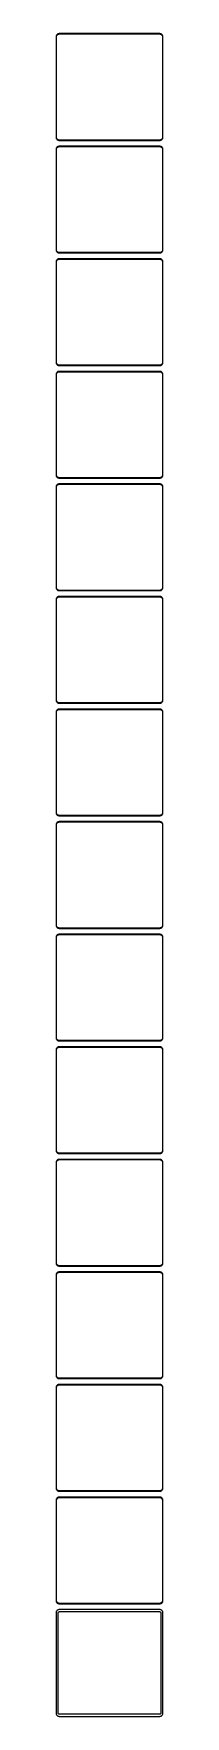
# Model space of a CAD drawing. Header units: metres. Extents: x -82 to 82, y 2528 to 5128.
import ezdxf

# ---------------------------------------------------------------- set-up
doc = ezdxf.new("R2010")
doc.units = ezdxf.units.M

msp = doc.modelspace()

# ---------------------------------------------------------------- linework, layer by layer
for p, q in [((-82.4606, 5124.13), (-82.5, 5123.5)), ((-82.3429, 5124.74), (-82.4606, 5124.13)), ((-82.1489, 5125.34), (-82.3429, 5124.74)), ((-81.8815, 5125.91), (-82.1489, 5125.34)), ((-81.9625, 5123.85), (-81.8508, 5124.43)), ((-81.5451, 5126.44), (-81.8815, 5125.91)), ((-81.8508, 5124.43), (-81.6664, 5125)), ((-81.6664, 5125), (-81.4125, 5125.54)), ((-81.1448, 5126.92), (-81.5451, 5126.44)), ((-81.4125, 5125.54), (-81.0928, 5126.04)), ((-80.6871, 5127.35), (-81.1448, 5126.92)), ((-81.0928, 5126.04), (-80.7126, 5126.5)), ((-80.7126, 5126.5), (-80.2778, 5126.91)), ((-80.1791, 5127.72), (-80.6871, 5127.35)), ((-80.2778, 5126.91), (-79.7952, 5127.26)), ((-79.6289, 5128.02), (-80.1791, 5127.72)), ((-79.7952, 5127.26), (-79.2724, 5127.55)), ((-79.0451, 5128.26), (-79.6289, 5128.02)), ((-79.2724, 5127.55), (-78.7178, 5127.77)), ((-78.4369, 5128.41), (-79.0451, 5128.26)), ((-78.7178, 5127.77), (-78.1401, 5127.92)), ((-77.8139, 5128.49), (-78.4369, 5128.41)), ((-78.1401, 5127.92), (-77.5482, 5127.99)), ((77.8139, 5128.49), (-77.8139, 5128.49)), ((-77.5482, 5127.99), (77.5482, 5127.99)), ((77.5482, 5127.99), (78.1401, 5127.92)), ((78.4369, 5128.41), (77.8139, 5128.49)), ((78.1401, 5127.92), (78.7178, 5127.77)), ((79.0451, 5128.26), (78.4369, 5128.41)), ((78.7178, 5127.77), (79.2724, 5127.55)), ((79.6289, 5128.02), (79.0451, 5128.26)), ((79.2724, 5127.55), (79.7952, 5127.26)), ((80.1791, 5127.72), (79.6289, 5128.02)), ((79.7952, 5127.26), (80.2778, 5126.91)), ((80.6871, 5127.35), (80.1791, 5127.72)), ((80.2778, 5126.91), (80.7126, 5126.5)), ((81.1448, 5126.92), (80.6871, 5127.35)), ((80.7126, 5126.5), (81.0928, 5126.04)), ((81.0928, 5126.04), (81.4125, 5125.54)), ((81.5451, 5126.44), (81.1448, 5126.92)), ((81.4125, 5125.54), (81.6664, 5125)), ((81.8815, 5125.91), (81.5451, 5126.44)), ((81.6664, 5125), (81.8508, 5124.43)), ((81.8508, 5124.43), (81.9625, 5123.85)), ((82.1489, 5125.34), (81.8815, 5125.91)), ((82.3429, 5124.74), (82.1489, 5125.34)), ((82.4606, 5124.13), (82.3429, 5124.74)), ((82.5, 5123.5), (82.4606, 5124.13)), ((-82.5, 5123.5), (-82.5, 4968.5)), ((-82, 5123.25), (-81.9625, 5123.85)), ((-82, 4968.75), (-82, 5123.25)), ((81.9625, 5123.85), (82, 5123.25)), ((82, 5123.25), (82, 4968.75)), ((82.5, 4968.5), (82.5, 5123.5)), ((-82.5, 4968.5), (-82.4606, 4967.87)), ((-81.9625, 4968.15), (-82, 4968.75)), ((-81.8508, 4967.57), (-81.9625, 4968.15)), ((81.9625, 4968.15), (81.8508, 4967.57)), ((82, 4968.75), (81.9625, 4968.15)), ((82.4606, 4967.87), (82.5, 4968.5)), ((-82.4606, 4950.13), (-82.5, 4949.5)), ((-82.5, 4949.5), (-82.5, 4794.5)), ((-82.4606, 4967.87), (-82.3429, 4967.26)), ((-82.3429, 4950.74), (-82.4606, 4950.13)), ((-82.3429, 4967.26), (-82.1489, 4966.66)), ((-82.1489, 4951.34), (-82.3429, 4950.74)), ((-82.1489, 4966.66), (-81.8815, 4966.09)), ((-81.8815, 4951.91), (-82.1489, 4951.34)), ((-82, 4949.25), (-81.9625, 4949.85)), ((-82, 4794.75), (-82, 4949.25)), ((-81.9625, 4949.85), (-81.8508, 4950.43)), ((-81.8815, 4966.09), (-81.5451, 4965.56)), ((-81.5451, 4952.44), (-81.8815, 4951.91)), ((-81.6664, 4967), (-81.8508, 4967.57)), ((-81.8508, 4950.43), (-81.6664, 4951)), ((-81.4125, 4966.46), (-81.6664, 4967)), ((-81.6664, 4951), (-81.4125, 4951.54)), ((-81.5451, 4965.56), (-81.1448, 4965.08)), ((-81.1448, 4952.92), (-81.5451, 4952.44)), ((-81.0928, 4965.96), (-81.4125, 4966.46)), ((-81.4125, 4951.54), (-81.0928, 4952.04)), ((-81.1448, 4965.08), (-80.6871, 4964.65)), ((-80.6871, 4953.35), (-81.1448, 4952.92)), ((-80.7126, 4965.5), (-81.0928, 4965.96)), ((-81.0928, 4952.04), (-80.7126, 4952.5)), ((-80.2778, 4965.09), (-80.7126, 4965.5)), ((-80.7126, 4952.5), (-80.2778, 4952.91)), ((-80.6871, 4964.65), (-80.1791, 4964.28)), ((-80.1791, 4953.72), (-80.6871, 4953.35)), ((-79.7952, 4964.74), (-80.2778, 4965.09)), ((-80.2778, 4952.91), (-79.7952, 4953.26)), ((-80.1791, 4964.28), (-79.6289, 4963.98)), ((-79.6289, 4954.02), (-80.1791, 4953.72)), ((-79.2724, 4964.45), (-79.7952, 4964.74)), ((-79.7952, 4953.26), (-79.2724, 4953.55)), ((-79.6289, 4963.98), (-79.0451, 4963.74)), ((-79.0451, 4954.26), (-79.6289, 4954.02)), ((-78.7178, 4964.23), (-79.2724, 4964.45)), ((-79.2724, 4953.55), (-78.7178, 4953.77)), ((-79.0451, 4963.74), (-78.4369, 4963.59)), ((-78.4369, 4954.41), (-79.0451, 4954.26)), ((-78.1401, 4964.08), (-78.7178, 4964.23)), ((-78.7178, 4953.77), (-78.1401, 4953.92)), ((-78.4369, 4963.59), (-77.8139, 4963.51)), ((-77.8139, 4954.49), (-78.4369, 4954.41)), ((-77.5482, 4964.01), (-78.1401, 4964.08)), ((-78.1401, 4953.92), (-77.5482, 4953.99)), ((-77.8139, 4963.51), (77.8139, 4963.51)), ((77.8139, 4954.49), (-77.8139, 4954.49)), ((77.5482, 4964.01), (-77.5482, 4964.01)), ((-77.5482, 4953.99), (77.5482, 4953.99)), ((78.1401, 4964.08), (77.5482, 4964.01)), ((77.5482, 4953.99), (78.1401, 4953.92)), ((77.8139, 4963.51), (78.4369, 4963.59)), ((78.4369, 4954.41), (77.8139, 4954.49)), ((78.7178, 4964.23), (78.1401, 4964.08)), ((78.1401, 4953.92), (78.7178, 4953.77)), ((78.4369, 4963.59), (79.0451, 4963.74)), ((79.0451, 4954.26), (78.4369, 4954.41)), ((79.2724, 4964.45), (78.7178, 4964.23)), ((78.7178, 4953.77), (79.2724, 4953.55)), ((79.0451, 4963.74), (79.6289, 4963.98)), ((79.6289, 4954.02), (79.0451, 4954.26)), ((79.7952, 4964.74), (79.2724, 4964.45)), ((79.2724, 4953.55), (79.7952, 4953.26)), ((79.6289, 4963.98), (80.1791, 4964.28)), ((80.1791, 4953.72), (79.6289, 4954.02)), ((80.2778, 4965.09), (79.7952, 4964.74)), ((79.7952, 4953.26), (80.2778, 4952.91)), ((80.1791, 4964.28), (80.6871, 4964.65)), ((80.6871, 4953.35), (80.1791, 4953.72)), ((80.7126, 4965.5), (80.2778, 4965.09)), ((80.2778, 4952.91), (80.7126, 4952.5)), ((80.6871, 4964.65), (81.1448, 4965.08)), ((81.1448, 4952.92), (80.6871, 4953.35)), ((81.0928, 4965.96), (80.7126, 4965.5)), ((80.7126, 4952.5), (81.0928, 4952.04)), ((81.4125, 4966.46), (81.0928, 4965.96)), ((81.0928, 4952.04), (81.4125, 4951.54)), ((81.1448, 4965.08), (81.5451, 4965.56)), ((81.5451, 4952.44), (81.1448, 4952.92)), ((81.6664, 4967), (81.4125, 4966.46)), ((81.4125, 4951.54), (81.6664, 4951)), ((81.5451, 4965.56), (81.8815, 4966.09)), ((81.8815, 4951.91), (81.5451, 4952.44)), ((81.8508, 4967.57), (81.6664, 4967)), ((81.6664, 4951), (81.8508, 4950.43)), ((81.8508, 4950.43), (81.9625, 4949.85)), ((81.8815, 4966.09), (82.1489, 4966.66)), ((82.1489, 4951.34), (81.8815, 4951.91)), ((81.9625, 4949.85), (82, 4949.25)), ((82, 4949.25), (82, 4794.75)), ((82.1489, 4966.66), (82.3429, 4967.26)), ((82.3429, 4950.74), (82.1489, 4951.34)), ((82.3429, 4967.26), (82.4606, 4967.87)), ((82.4606, 4950.13), (82.3429, 4950.74)), ((82.5, 4949.5), (82.4606, 4950.13)), ((82.5, 4794.5), (82.5, 4949.5)), ((-82.5, 4794.5), (-82.4606, 4793.87)), ((-82.4606, 4793.87), (-82.3429, 4793.26)), ((-82.3429, 4793.26), (-82.1489, 4792.66)), ((-82.1489, 4792.66), (-81.8815, 4792.09)), ((-81.9625, 4794.15), (-82, 4794.75)), ((-81.8508, 4793.57), (-81.9625, 4794.15)), ((-81.8815, 4792.09), (-81.5451, 4791.56)), ((-81.6664, 4793), (-81.8508, 4793.57)), ((-81.4125, 4792.46), (-81.6664, 4793)), ((-81.5451, 4791.56), (-81.1448, 4791.08)), ((-81.0928, 4791.96), (-81.4125, 4792.46)), ((-81.1448, 4791.08), (-80.6871, 4790.65)), ((-80.7126, 4791.5), (-81.0928, 4791.96)), ((-80.2778, 4791.09), (-80.7126, 4791.5)), ((-80.6871, 4790.65), (-80.1791, 4790.28)), ((-79.7952, 4790.74), (-80.2778, 4791.09)), ((-80.1791, 4790.28), (-79.6289, 4789.98)), ((-79.2724, 4790.45), (-79.7952, 4790.74)), ((-79.6289, 4789.98), (-79.0451, 4789.74)), ((-78.7178, 4790.23), (-79.2724, 4790.45)), ((-79.0451, 4789.74), (-78.4369, 4789.59)), ((-78.1401, 4790.08), (-78.7178, 4790.23)), ((-78.4369, 4789.59), (-77.8139, 4789.51)), ((-77.5482, 4790.01), (-78.1401, 4790.08)), ((-77.8139, 4789.51), (77.8139, 4789.51)), ((77.5482, 4790.01), (-77.5482, 4790.01)), ((78.1401, 4790.08), (77.5482, 4790.01)), ((77.8139, 4789.51), (78.4369, 4789.59)), ((78.7178, 4790.23), (78.1401, 4790.08)), ((78.4369, 4789.59), (79.0451, 4789.74)), ((79.2724, 4790.45), (78.7178, 4790.23)), ((79.0451, 4789.74), (79.6289, 4789.98)), ((79.7952, 4790.74), (79.2724, 4790.45)), ((79.6289, 4789.98), (80.1791, 4790.28)), ((80.2778, 4791.09), (79.7952, 4790.74)), ((80.1791, 4790.28), (80.6871, 4790.65)), ((80.7126, 4791.5), (80.2778, 4791.09)), ((80.6871, 4790.65), (81.1448, 4791.08)), ((81.0928, 4791.96), (80.7126, 4791.5)), ((81.4125, 4792.46), (81.0928, 4791.96)), ((81.1448, 4791.08), (81.5451, 4791.56)), ((81.6664, 4793), (81.4125, 4792.46)), ((81.5451, 4791.56), (81.8815, 4792.09)), ((81.8508, 4793.57), (81.6664, 4793)), ((81.9625, 4794.15), (81.8508, 4793.57)), ((81.8815, 4792.09), (82.1489, 4792.66)), ((82, 4794.75), (81.9625, 4794.15)), ((82.1489, 4792.66), (82.3429, 4793.26)), ((82.3429, 4793.26), (82.4606, 4793.87)), ((82.4606, 4793.87), (82.5, 4794.5)), ((-82.4606, 4776.13), (-82.5, 4775.5)), ((-82.5, 4775.5), (-82.5, 4620.5)), ((-82.3429, 4776.74), (-82.4606, 4776.13)), ((-82.1489, 4777.34), (-82.3429, 4776.74)), ((-81.8815, 4777.91), (-82.1489, 4777.34)), ((-82, 4775.25), (-81.9625, 4775.85)), ((-82, 4620.75), (-82, 4775.25)), ((-81.9625, 4775.85), (-81.8508, 4776.43)), ((-81.5451, 4778.44), (-81.8815, 4777.91)), ((-81.8508, 4776.43), (-81.6664, 4777)), ((-81.6664, 4777), (-81.4125, 4777.54)), ((-81.1448, 4778.92), (-81.5451, 4778.44)), ((-81.4125, 4777.54), (-81.0928, 4778.04)), ((-80.6871, 4779.35), (-81.1448, 4778.92)), ((-81.0928, 4778.04), (-80.7126, 4778.5)), ((-80.7126, 4778.5), (-80.2778, 4778.91)), ((-80.1791, 4779.72), (-80.6871, 4779.35)), ((-80.2778, 4778.91), (-79.7952, 4779.26)), ((-79.6289, 4780.02), (-80.1791, 4779.72)), ((-79.7952, 4779.26), (-79.2724, 4779.55)), ((-79.0451, 4780.26), (-79.6289, 4780.02)), ((-79.2724, 4779.55), (-78.7178, 4779.77)), ((-78.4369, 4780.41), (-79.0451, 4780.26)), ((-78.7178, 4779.77), (-78.1401, 4779.92)), ((-77.8139, 4780.49), (-78.4369, 4780.41)), ((-78.1401, 4779.92), (-77.5482, 4779.99)), ((77.8139, 4780.49), (-77.8139, 4780.49)), ((-77.5482, 4779.99), (77.5482, 4779.99)), ((77.5482, 4779.99), (78.1401, 4779.92)), ((78.4369, 4780.41), (77.8139, 4780.49)), ((78.1401, 4779.92), (78.7178, 4779.77)), ((79.0451, 4780.26), (78.4369, 4780.41)), ((78.7178, 4779.77), (79.2724, 4779.55)), ((79.6289, 4780.02), (79.0451, 4780.26)), ((79.2724, 4779.55), (79.7952, 4779.26)), ((80.1791, 4779.72), (79.6289, 4780.02)), ((79.7952, 4779.26), (80.2778, 4778.91)), ((80.6871, 4779.35), (80.1791, 4779.72)), ((80.2778, 4778.91), (80.7126, 4778.5)), ((81.1448, 4778.92), (80.6871, 4779.35)), ((80.7126, 4778.5), (81.0928, 4778.04)), ((81.0928, 4778.04), (81.4125, 4777.54)), ((81.5451, 4778.44), (81.1448, 4778.92)), ((81.4125, 4777.54), (81.6664, 4777)), ((81.8815, 4777.91), (81.5451, 4778.44)), ((81.6664, 4777), (81.8508, 4776.43)), ((81.8508, 4776.43), (81.9625, 4775.85)), ((82.1489, 4777.34), (81.8815, 4777.91)), ((81.9625, 4775.85), (82, 4775.25)), ((82, 4775.25), (82, 4620.75)), ((82.3429, 4776.74), (82.1489, 4777.34)), ((82.4606, 4776.13), (82.3429, 4776.74)), ((82.5, 4775.5), (82.4606, 4776.13)), ((82.5, 4620.5), (82.5, 4775.5)), ((-82.5, 4620.5), (-82.4606, 4619.87)), ((-82.4606, 4619.87), (-82.3429, 4619.26)), ((-82.3429, 4619.26), (-82.1489, 4618.66)), ((-82.1489, 4618.66), (-81.8815, 4618.09)), ((-81.8815, 4603.91), (-82.1489, 4603.34)), ((-81.9625, 4620.15), (-82, 4620.75)), ((-81.8508, 4619.57), (-81.9625, 4620.15)), ((-81.8815, 4618.09), (-81.5451, 4617.56)), ((-81.5451, 4604.44), (-81.8815, 4603.91)), ((-81.6664, 4619), (-81.8508, 4619.57)), ((-81.4125, 4618.46), (-81.6664, 4619)), ((-81.5451, 4617.56), (-81.1448, 4617.08)), ((-81.1448, 4604.92), (-81.5451, 4604.44)), ((-81.0928, 4617.96), (-81.4125, 4618.46)), ((-81.4125, 4603.54), (-81.0928, 4604.04)), ((-81.1448, 4617.08), (-80.6871, 4616.65)), ((-80.6871, 4605.35), (-81.1448, 4604.92)), ((-80.7126, 4617.5), (-81.0928, 4617.96)), ((-81.0928, 4604.04), (-80.7126, 4604.5)), ((-80.2778, 4617.09), (-80.7126, 4617.5)), ((-80.7126, 4604.5), (-80.2778, 4604.91)), ((-80.6871, 4616.65), (-80.1791, 4616.28)), ((-80.1791, 4605.72), (-80.6871, 4605.35)), ((-79.7952, 4616.74), (-80.2778, 4617.09)), ((-80.2778, 4604.91), (-79.7952, 4605.26)), ((-80.1791, 4616.28), (-79.6289, 4615.98)), ((-79.6289, 4606.02), (-80.1791, 4605.72)), ((-79.2724, 4616.45), (-79.7952, 4616.74)), ((-79.7952, 4605.26), (-79.2724, 4605.55)), ((-79.6289, 4615.98), (-79.0451, 4615.74)), ((-79.0451, 4606.26), (-79.6289, 4606.02)), ((-78.7178, 4616.23), (-79.2724, 4616.45)), ((-79.2724, 4605.55), (-78.7178, 4605.77)), ((-79.0451, 4615.74), (-78.4369, 4615.59)), ((-78.4369, 4606.41), (-79.0451, 4606.26)), ((-78.1401, 4616.08), (-78.7178, 4616.23)), ((-78.7178, 4605.77), (-78.1401, 4605.92)), ((-78.4369, 4615.59), (-77.8139, 4615.51)), ((-77.8139, 4606.49), (-78.4369, 4606.41)), ((-77.5482, 4616.01), (-78.1401, 4616.08)), ((-78.1401, 4605.92), (-77.5482, 4605.99)), ((-77.8139, 4615.51), (77.8139, 4615.51)), ((77.8139, 4606.49), (-77.8139, 4606.49)), ((77.5482, 4616.01), (-77.5482, 4616.01)), ((-77.5482, 4605.99), (77.5482, 4605.99)), ((78.1401, 4616.08), (77.5482, 4616.01)), ((77.5482, 4605.99), (78.1401, 4605.92)), ((77.8139, 4615.51), (78.4369, 4615.59)), ((78.4369, 4606.41), (77.8139, 4606.49)), ((78.7178, 4616.23), (78.1401, 4616.08)), ((78.1401, 4605.92), (78.7178, 4605.77)), ((78.4369, 4615.59), (79.0451, 4615.74)), ((79.0451, 4606.26), (78.4369, 4606.41)), ((79.2724, 4616.45), (78.7178, 4616.23)), ((78.7178, 4605.77), (79.2724, 4605.55)), ((79.0451, 4615.74), (79.6289, 4615.98)), ((79.6289, 4606.02), (79.0451, 4606.26)), ((79.7952, 4616.74), (79.2724, 4616.45)), ((79.2724, 4605.55), (79.7952, 4605.26)), ((79.6289, 4615.98), (80.1791, 4616.28)), ((80.1791, 4605.72), (79.6289, 4606.02)), ((80.2778, 4617.09), (79.7952, 4616.74)), ((79.7952, 4605.26), (80.2778, 4604.91)), ((80.1791, 4616.28), (80.6871, 4616.65)), ((80.6871, 4605.35), (80.1791, 4605.72)), ((80.7126, 4617.5), (80.2778, 4617.09)), ((80.2778, 4604.91), (80.7126, 4604.5)), ((80.6871, 4616.65), (81.1448, 4617.08)), ((81.1448, 4604.92), (80.6871, 4605.35)), ((81.0928, 4617.96), (80.7126, 4617.5)), ((80.7126, 4604.5), (81.0928, 4604.04)), ((81.4125, 4618.46), (81.0928, 4617.96)), ((81.0928, 4604.04), (81.4125, 4603.54)), ((81.1448, 4617.08), (81.5451, 4617.56)), ((81.5451, 4604.44), (81.1448, 4604.92)), ((81.6664, 4619), (81.4125, 4618.46)), ((81.5451, 4617.56), (81.8815, 4618.09)), ((81.8815, 4603.91), (81.5451, 4604.44)), ((81.8508, 4619.57), (81.6664, 4619)), ((81.9625, 4620.15), (81.8508, 4619.57)), ((81.8815, 4618.09), (82.1489, 4618.66)), ((82.1489, 4603.34), (81.8815, 4603.91)), ((82, 4620.75), (81.9625, 4620.15)), ((82.1489, 4618.66), (82.3429, 4619.26)), ((82.3429, 4619.26), (82.4606, 4619.87)), ((82.4606, 4619.87), (82.5, 4620.5)), ((-82.4606, 4602.13), (-82.5, 4601.5)), ((-82.5, 4601.5), (-82.5, 4446.5)), ((-82.3429, 4602.74), (-82.4606, 4602.13)), ((-82.1489, 4603.34), (-82.3429, 4602.74)), ((-82, 4601.25), (-81.9625, 4601.85)), ((-82, 4446.75), (-82, 4601.25)), ((-81.9625, 4601.85), (-81.8508, 4602.43)), ((-81.8508, 4602.43), (-81.6664, 4603)), ((-81.6664, 4603), (-81.4125, 4603.54)), ((81.4125, 4603.54), (81.6664, 4603)), ((81.6664, 4603), (81.8508, 4602.43)), ((81.8508, 4602.43), (81.9625, 4601.85)), ((81.9625, 4601.85), (82, 4601.25)), ((82, 4601.25), (82, 4446.75)), ((82.3429, 4602.74), (82.1489, 4603.34)), ((82.4606, 4602.13), (82.3429, 4602.74)), ((82.5, 4601.5), (82.4606, 4602.13)), ((82.5, 4446.5), (82.5, 4601.5)), ((-82.5, 4446.5), (-82.4606, 4445.87)), ((-82.4606, 4428.13), (-82.5, 4427.5)), ((-82.5, 4427.5), (-82.5, 4272.5)), ((-82.4606, 4445.87), (-82.3429, 4445.26)), ((-82.3429, 4428.74), (-82.4606, 4428.13)), ((-82.3429, 4445.26), (-82.1489, 4444.66)), ((-82.1489, 4429.34), (-82.3429, 4428.74)), ((-82.1489, 4444.66), (-81.8815, 4444.09)), ((-81.8815, 4429.91), (-82.1489, 4429.34)), ((-81.9625, 4446.15), (-82, 4446.75)), ((-82, 4427.25), (-81.9625, 4427.85)), ((-82, 4272.75), (-82, 4427.25)), ((-81.8508, 4445.57), (-81.9625, 4446.15)), ((-81.9625, 4427.85), (-81.8508, 4428.43)), ((-81.8815, 4444.09), (-81.5451, 4443.56)), ((-81.5451, 4430.44), (-81.8815, 4429.91)), ((-81.6664, 4445), (-81.8508, 4445.57)), ((-81.8508, 4428.43), (-81.6664, 4429)), ((-81.4125, 4444.46), (-81.6664, 4445)), ((-81.6664, 4429), (-81.4125, 4429.54)), ((-81.5451, 4443.56), (-81.1448, 4443.08)), ((-81.1448, 4430.92), (-81.5451, 4430.44)), ((-81.0928, 4443.96), (-81.4125, 4444.46)), ((-81.4125, 4429.54), (-81.0928, 4430.04)), ((-81.1448, 4443.08), (-80.6871, 4442.65)), ((-80.6871, 4431.35), (-81.1448, 4430.92)), ((-80.7126, 4443.5), (-81.0928, 4443.96)), ((-81.0928, 4430.04), (-80.7126, 4430.5)), ((-80.2778, 4443.09), (-80.7126, 4443.5)), ((-80.7126, 4430.5), (-80.2778, 4430.91)), ((-80.6871, 4442.65), (-80.1791, 4442.28)), ((-80.1791, 4431.72), (-80.6871, 4431.35)), ((-79.7952, 4442.74), (-80.2778, 4443.09)), ((-80.2778, 4430.91), (-79.7952, 4431.26)), ((-80.1791, 4442.28), (-79.6289, 4441.98)), ((-79.6289, 4432.02), (-80.1791, 4431.72)), ((-79.2724, 4442.45), (-79.7952, 4442.74)), ((-79.7952, 4431.26), (-79.2724, 4431.55)), ((-79.6289, 4441.98), (-79.0451, 4441.74)), ((-79.0451, 4432.26), (-79.6289, 4432.02)), ((-78.7178, 4442.23), (-79.2724, 4442.45)), ((-79.2724, 4431.55), (-78.7178, 4431.77)), ((-79.0451, 4441.74), (-78.4369, 4441.59)), ((-78.4369, 4432.41), (-79.0451, 4432.26)), ((-78.1401, 4442.08), (-78.7178, 4442.23)), ((-78.7178, 4431.77), (-78.1401, 4431.92)), ((-78.4369, 4441.59), (-77.8139, 4441.51)), ((-77.8139, 4432.49), (-78.4369, 4432.41)), ((-77.5482, 4442.01), (-78.1401, 4442.08)), ((-78.1401, 4431.92), (-77.5482, 4431.99)), ((-77.8139, 4441.51), (77.8139, 4441.51)), ((77.8139, 4432.49), (-77.8139, 4432.49)), ((77.5482, 4442.01), (-77.5482, 4442.01)), ((-77.5482, 4431.99), (77.5482, 4431.99)), ((78.1401, 4442.08), (77.5482, 4442.01)), ((77.5482, 4431.99), (78.1401, 4431.92)), ((77.8139, 4441.51), (78.4369, 4441.59)), ((78.4369, 4432.41), (77.8139, 4432.49)), ((78.7178, 4442.23), (78.1401, 4442.08)), ((78.1401, 4431.92), (78.7178, 4431.77)), ((78.4369, 4441.59), (79.0451, 4441.74)), ((79.0451, 4432.26), (78.4369, 4432.41)), ((79.2724, 4442.45), (78.7178, 4442.23)), ((78.7178, 4431.77), (79.2724, 4431.55)), ((79.0451, 4441.74), (79.6289, 4441.98)), ((79.6289, 4432.02), (79.0451, 4432.26)), ((79.7952, 4442.74), (79.2724, 4442.45)), ((79.2724, 4431.55), (79.7952, 4431.26)), ((79.6289, 4441.98), (80.1791, 4442.28)), ((80.1791, 4431.72), (79.6289, 4432.02)), ((80.2778, 4443.09), (79.7952, 4442.74)), ((79.7952, 4431.26), (80.2778, 4430.91)), ((80.1791, 4442.28), (80.6871, 4442.65)), ((80.6871, 4431.35), (80.1791, 4431.72)), ((80.7126, 4443.5), (80.2778, 4443.09)), ((80.2778, 4430.91), (80.7126, 4430.5)), ((80.6871, 4442.65), (81.1448, 4443.08)), ((81.1448, 4430.92), (80.6871, 4431.35)), ((81.0928, 4443.96), (80.7126, 4443.5)), ((80.7126, 4430.5), (81.0928, 4430.04)), ((81.4125, 4444.46), (81.0928, 4443.96)), ((81.0928, 4430.04), (81.4125, 4429.54)), ((81.1448, 4443.08), (81.5451, 4443.56)), ((81.5451, 4430.44), (81.1448, 4430.92)), ((81.6664, 4445), (81.4125, 4444.46)), ((81.4125, 4429.54), (81.6664, 4429)), ((81.5451, 4443.56), (81.8815, 4444.09)), ((81.8815, 4429.91), (81.5451, 4430.44)), ((81.8508, 4445.57), (81.6664, 4445)), ((81.6664, 4429), (81.8508, 4428.43)), ((81.9625, 4446.15), (81.8508, 4445.57)), ((81.8508, 4428.43), (81.9625, 4427.85)), ((81.8815, 4444.09), (82.1489, 4444.66)), ((82.1489, 4429.34), (81.8815, 4429.91)), ((82, 4446.75), (81.9625, 4446.15)), ((81.9625, 4427.85), (82, 4427.25)), ((82, 4427.25), (82, 4272.75)), ((82.1489, 4444.66), (82.3429, 4445.26)), ((82.3429, 4428.74), (82.1489, 4429.34)), ((82.3429, 4445.26), (82.4606, 4445.87)), ((82.4606, 4428.13), (82.3429, 4428.74)), ((82.4606, 4445.87), (82.5, 4446.5)), ((82.5, 4427.5), (82.4606, 4428.13)), ((82.5, 4272.5), (82.5, 4427.5)), ((-82.5, 4272.5), (-82.4606, 4271.87)), ((-82.4606, 4271.87), (-82.3429, 4271.26)), ((-82.3429, 4271.26), (-82.1489, 4270.66)), ((-82.1489, 4270.66), (-81.8815, 4270.09)), ((-81.9625, 4272.15), (-82, 4272.75)), ((-81.8508, 4271.57), (-81.9625, 4272.15)), ((-81.8815, 4270.09), (-81.5451, 4269.56)), ((-81.6664, 4271), (-81.8508, 4271.57)), ((-81.4125, 4270.46), (-81.6664, 4271)), ((-81.5451, 4269.56), (-81.1448, 4269.08)), ((-81.0928, 4269.96), (-81.4125, 4270.46)), ((-81.1448, 4269.08), (-80.6871, 4268.65)), ((-80.7126, 4269.5), (-81.0928, 4269.96)), ((-80.2778, 4269.09), (-80.7126, 4269.5)), ((-80.6871, 4268.65), (-80.1791, 4268.28)), ((-79.7952, 4268.74), (-80.2778, 4269.09)), ((-80.1791, 4268.28), (-79.6289, 4267.98)), ((-79.2724, 4268.45), (-79.7952, 4268.74)), ((-79.6289, 4267.98), (-79.0451, 4267.74)), ((-78.7178, 4268.23), (-79.2724, 4268.45)), ((-79.0451, 4267.74), (-78.4369, 4267.59)), ((-78.1401, 4268.08), (-78.7178, 4268.23)), ((-78.4369, 4267.59), (-77.8139, 4267.51)), ((-77.5482, 4268.01), (-78.1401, 4268.08)), ((-77.8139, 4267.51), (77.8139, 4267.51)), ((77.5482, 4268.01), (-77.5482, 4268.01)), ((78.1401, 4268.08), (77.5482, 4268.01)), ((77.8139, 4267.51), (78.4369, 4267.59)), ((78.7178, 4268.23), (78.1401, 4268.08)), ((78.4369, 4267.59), (79.0451, 4267.74)), ((79.2724, 4268.45), (78.7178, 4268.23)), ((79.0451, 4267.74), (79.6289, 4267.98)), ((79.7952, 4268.74), (79.2724, 4268.45)), ((79.6289, 4267.98), (80.1791, 4268.28)), ((80.2778, 4269.09), (79.7952, 4268.74)), ((80.1791, 4268.28), (80.6871, 4268.65)), ((80.7126, 4269.5), (80.2778, 4269.09)), ((80.6871, 4268.65), (81.1448, 4269.08)), ((81.0928, 4269.96), (80.7126, 4269.5)), ((81.4125, 4270.46), (81.0928, 4269.96)), ((81.1448, 4269.08), (81.5451, 4269.56)), ((81.6664, 4271), (81.4125, 4270.46)), ((81.5451, 4269.56), (81.8815, 4270.09)), ((81.8508, 4271.57), (81.6664, 4271)), ((81.9625, 4272.15), (81.8508, 4271.57)), ((81.8815, 4270.09), (82.1489, 4270.66)), ((82, 4272.75), (81.9625, 4272.15)), ((82.1489, 4270.66), (82.3429, 4271.26)), ((82.3429, 4271.26), (82.4606, 4271.87)), ((82.4606, 4271.87), (82.5, 4272.5)), ((-82.4606, 4254.13), (-82.5, 4253.5)), ((-82.5, 4253.5), (-82.5, 4098.5)), ((-82.3429, 4254.74), (-82.4606, 4254.13)), ((-82.1489, 4255.34), (-82.3429, 4254.74)), ((-81.8815, 4255.91), (-82.1489, 4255.34)), ((-82, 4253.25), (-81.9625, 4253.85)), ((-82, 4098.75), (-82, 4253.25)), ((-81.9625, 4253.85), (-81.8508, 4254.43)), ((-81.5451, 4256.44), (-81.8815, 4255.91)), ((-81.8508, 4254.43), (-81.6664, 4255)), ((-81.6664, 4255), (-81.4125, 4255.54)), ((-81.1448, 4256.92), (-81.5451, 4256.44)), ((-81.4125, 4255.54), (-81.0928, 4256.04)), ((-80.6871, 4257.35), (-81.1448, 4256.92)), ((-81.0928, 4256.04), (-80.7126, 4256.5)), ((-80.7126, 4256.5), (-80.2778, 4256.91)), ((-80.1791, 4257.72), (-80.6871, 4257.35)), ((-80.2778, 4256.91), (-79.7952, 4257.26)), ((-79.6289, 4258.02), (-80.1791, 4257.72)), ((-79.7952, 4257.26), (-79.2724, 4257.55)), ((-79.0451, 4258.26), (-79.6289, 4258.02)), ((-79.2724, 4257.55), (-78.7178, 4257.77)), ((-78.4369, 4258.41), (-79.0451, 4258.26)), ((-78.7178, 4257.77), (-78.1401, 4257.92)), ((-77.8139, 4258.49), (-78.4369, 4258.41)), ((-78.1401, 4257.92), (-77.5482, 4257.99)), ((77.8139, 4258.49), (-77.8139, 4258.49)), ((-77.5482, 4257.99), (77.5482, 4257.99)), ((77.5482, 4257.99), (78.1401, 4257.92)), ((78.4369, 4258.41), (77.8139, 4258.49)), ((78.1401, 4257.92), (78.7178, 4257.77)), ((79.0451, 4258.26), (78.4369, 4258.41)), ((78.7178, 4257.77), (79.2724, 4257.55)), ((79.6289, 4258.02), (79.0451, 4258.26)), ((79.2724, 4257.55), (79.7952, 4257.26)), ((80.1791, 4257.72), (79.6289, 4258.02)), ((79.7952, 4257.26), (80.2778, 4256.91)), ((80.6871, 4257.35), (80.1791, 4257.72)), ((80.2778, 4256.91), (80.7126, 4256.5)), ((81.1448, 4256.92), (80.6871, 4257.35)), ((80.7126, 4256.5), (81.0928, 4256.04)), ((81.0928, 4256.04), (81.4125, 4255.54)), ((81.5451, 4256.44), (81.1448, 4256.92)), ((81.4125, 4255.54), (81.6664, 4255)), ((81.8815, 4255.91), (81.5451, 4256.44)), ((81.6664, 4255), (81.8508, 4254.43)), ((81.8508, 4254.43), (81.9625, 4253.85)), ((82.1489, 4255.34), (81.8815, 4255.91)), ((81.9625, 4253.85), (82, 4253.25)), ((82, 4253.25), (82, 4098.75)), ((82.3429, 4254.74), (82.1489, 4255.34)), ((82.4606, 4254.13), (82.3429, 4254.74)), ((82.5, 4253.5), (82.4606, 4254.13)), ((82.5, 4098.5), (82.5, 4253.5)), ((-82.5, 4098.5), (-82.4606, 4097.87)), ((-82.4606, 4097.87), (-82.3429, 4097.26)), ((-82.3429, 4097.26), (-82.1489, 4096.66)), ((-82.1489, 4096.66), (-81.8815, 4096.09)), ((-81.9625, 4098.15), (-82, 4098.75)), ((-81.8508, 4097.57), (-81.9625, 4098.15)), ((-81.8815, 4096.09), (-81.5451, 4095.56)), ((-81.6664, 4097), (-81.8508, 4097.57)), ((-81.4125, 4096.46), (-81.6664, 4097)), ((-81.5451, 4095.56), (-81.1448, 4095.08)), ((-81.0928, 4095.96), (-81.4125, 4096.46)), ((-81.1448, 4095.08), (-80.6871, 4094.65)), ((-80.7126, 4095.5), (-81.0928, 4095.96)), ((-80.2778, 4095.09), (-80.7126, 4095.5)), ((-80.6871, 4094.65), (-80.1791, 4094.28)), ((-80.1791, 4083.72), (-80.6871, 4083.35)), ((-79.7952, 4094.74), (-80.2778, 4095.09)), ((-80.1791, 4094.28), (-79.6289, 4093.98)), ((-79.6289, 4084.02), (-80.1791, 4083.72)), ((-79.2724, 4094.45), (-79.7952, 4094.74)), ((-79.7952, 4083.26), (-79.2724, 4083.55)), ((-79.6289, 4093.98), (-79.0451, 4093.74)), ((-79.0451, 4084.26), (-79.6289, 4084.02)), ((-78.7178, 4094.23), (-79.2724, 4094.45)), ((-79.2724, 4083.55), (-78.7178, 4083.77)), ((-79.0451, 4093.74), (-78.4369, 4093.59)), ((-78.4369, 4084.41), (-79.0451, 4084.26)), ((-78.1401, 4094.08), (-78.7178, 4094.23)), ((-78.7178, 4083.77), (-78.1401, 4083.92)), ((-78.4369, 4093.59), (-77.8139, 4093.51)), ((-77.8139, 4084.49), (-78.4369, 4084.41)), ((-77.5482, 4094.01), (-78.1401, 4094.08)), ((-78.1401, 4083.92), (-77.5482, 4083.99)), ((-77.8139, 4093.51), (77.8139, 4093.51)), ((77.8139, 4084.49), (-77.8139, 4084.49)), ((77.5482, 4094.01), (-77.5482, 4094.01)), ((-77.5482, 4083.99), (77.5482, 4083.99)), ((78.1401, 4094.08), (77.5482, 4094.01)), ((77.5482, 4083.99), (78.1401, 4083.92)), ((77.8139, 4093.51), (78.4369, 4093.59)), ((78.4369, 4084.41), (77.8139, 4084.49)), ((78.7178, 4094.23), (78.1401, 4094.08)), ((78.1401, 4083.92), (78.7178, 4083.77)), ((78.4369, 4093.59), (79.0451, 4093.74)), ((79.0451, 4084.26), (78.4369, 4084.41)), ((79.2724, 4094.45), (78.7178, 4094.23)), ((78.7178, 4083.77), (79.2724, 4083.55)), ((79.0451, 4093.74), (79.6289, 4093.98)), ((79.6289, 4084.02), (79.0451, 4084.26)), ((79.7952, 4094.74), (79.2724, 4094.45)), ((79.2724, 4083.55), (79.7952, 4083.26)), ((79.6289, 4093.98), (80.1791, 4094.28)), ((80.1791, 4083.72), (79.6289, 4084.02)), ((80.2778, 4095.09), (79.7952, 4094.74)), ((80.1791, 4094.28), (80.6871, 4094.65)), ((80.6871, 4083.35), (80.1791, 4083.72)), ((80.7126, 4095.5), (80.2778, 4095.09)), ((80.6871, 4094.65), (81.1448, 4095.08)), ((81.0928, 4095.96), (80.7126, 4095.5)), ((81.4125, 4096.46), (81.0928, 4095.96)), ((81.1448, 4095.08), (81.5451, 4095.56)), ((81.6664, 4097), (81.4125, 4096.46)), ((81.5451, 4095.56), (81.8815, 4096.09)), ((81.8508, 4097.57), (81.6664, 4097)), ((81.9625, 4098.15), (81.8508, 4097.57)), ((81.8815, 4096.09), (82.1489, 4096.66)), ((82, 4098.75), (81.9625, 4098.15)), ((82.1489, 4096.66), (82.3429, 4097.26)), ((82.3429, 4097.26), (82.4606, 4097.87)), ((82.4606, 4097.87), (82.5, 4098.5)), ((-82.4606, 4080.13), (-82.5, 4079.5)), ((-82.5, 4079.5), (-82.5, 3924.5)), ((-82.3429, 4080.74), (-82.4606, 4080.13)), ((-82.1489, 4081.34), (-82.3429, 4080.74)), ((-81.8815, 4081.91), (-82.1489, 4081.34)), ((-82, 4079.25), (-81.9625, 4079.85)), ((-82, 3924.75), (-82, 4079.25)), ((-81.9625, 4079.85), (-81.8508, 4080.43)), ((-81.5451, 4082.44), (-81.8815, 4081.91)), ((-81.8508, 4080.43), (-81.6664, 4081)), ((-81.6664, 4081), (-81.4125, 4081.54)), ((-81.1448, 4082.92), (-81.5451, 4082.44)), ((-81.4125, 4081.54), (-81.0928, 4082.04)), ((-80.6871, 4083.35), (-81.1448, 4082.92)), ((-81.0928, 4082.04), (-80.7126, 4082.5)), ((-80.7126, 4082.5), (-80.2778, 4082.91)), ((-80.2778, 4082.91), (-79.7952, 4083.26)), ((79.7952, 4083.26), (80.2778, 4082.91)), ((80.2778, 4082.91), (80.7126, 4082.5)), ((81.1448, 4082.92), (80.6871, 4083.35)), ((80.7126, 4082.5), (81.0928, 4082.04)), ((81.0928, 4082.04), (81.4125, 4081.54)), ((81.5451, 4082.44), (81.1448, 4082.92)), ((81.4125, 4081.54), (81.6664, 4081)), ((81.8815, 4081.91), (81.5451, 4082.44)), ((81.6664, 4081), (81.8508, 4080.43)), ((81.8508, 4080.43), (81.9625, 4079.85)), ((82.1489, 4081.34), (81.8815, 4081.91)), ((81.9625, 4079.85), (82, 4079.25)), ((82, 4079.25), (82, 3924.75)), ((82.3429, 4080.74), (82.1489, 4081.34)), ((82.4606, 4080.13), (82.3429, 4080.74)), ((82.5, 4079.5), (82.4606, 4080.13)), ((82.5, 3924.5), (82.5, 4079.5)), ((-82.5, 3924.5), (-82.4606, 3923.87)), ((-82.4606, 3906.13), (-82.5, 3905.5)), ((-82.5, 3905.5), (-82.5, 3750.5)), ((-82.4606, 3923.87), (-82.3429, 3923.26)), ((-82.3429, 3906.74), (-82.4606, 3906.13)), ((-82.3429, 3923.26), (-82.1489, 3922.66)), ((-82.1489, 3907.34), (-82.3429, 3906.74)), ((-82.1489, 3922.66), (-81.8815, 3922.09)), ((-81.8815, 3907.91), (-82.1489, 3907.34)), ((-81.9625, 3924.15), (-82, 3924.75)), ((-82, 3905.25), (-81.9625, 3905.85)), ((-82, 3750.75), (-82, 3905.25)), ((-81.8508, 3923.57), (-81.9625, 3924.15)), ((-81.9625, 3905.85), (-81.8508, 3906.43)), ((-81.8815, 3922.09), (-81.5451, 3921.56)), ((-81.5451, 3908.44), (-81.8815, 3907.91)), ((-81.6664, 3923), (-81.8508, 3923.57)), ((-81.8508, 3906.43), (-81.6664, 3907)), ((-81.4125, 3922.46), (-81.6664, 3923)), ((-81.6664, 3907), (-81.4125, 3907.54)), ((-81.5451, 3921.56), (-81.1448, 3921.08)), ((-81.1448, 3908.92), (-81.5451, 3908.44)), ((-81.0928, 3921.96), (-81.4125, 3922.46)), ((-81.4125, 3907.54), (-81.0928, 3908.04)), ((-81.1448, 3921.08), (-80.6871, 3920.65)), ((-80.6871, 3909.35), (-81.1448, 3908.92)), ((-80.7126, 3921.5), (-81.0928, 3921.96)), ((-81.0928, 3908.04), (-80.7126, 3908.5)), ((-80.2778, 3921.09), (-80.7126, 3921.5)), ((-80.7126, 3908.5), (-80.2778, 3908.91)), ((-80.6871, 3920.65), (-80.1791, 3920.28)), ((-80.1791, 3909.72), (-80.6871, 3909.35)), ((-79.7952, 3920.74), (-80.2778, 3921.09)), ((-80.2778, 3908.91), (-79.7952, 3909.26)), ((-80.1791, 3920.28), (-79.6289, 3919.98)), ((-79.6289, 3910.02), (-80.1791, 3909.72)), ((-79.2724, 3920.45), (-79.7952, 3920.74)), ((-79.7952, 3909.26), (-79.2724, 3909.55)), ((-79.6289, 3919.98), (-79.0451, 3919.74)), ((-79.0451, 3910.26), (-79.6289, 3910.02)), ((-78.7178, 3920.23), (-79.2724, 3920.45)), ((-79.2724, 3909.55), (-78.7178, 3909.77)), ((-79.0451, 3919.74), (-78.4369, 3919.59)), ((-78.4369, 3910.41), (-79.0451, 3910.26)), ((-78.1401, 3920.08), (-78.7178, 3920.23)), ((-78.7178, 3909.77), (-78.1401, 3909.92)), ((-78.4369, 3919.59), (-77.8139, 3919.51)), ((-77.8139, 3910.49), (-78.4369, 3910.41)), ((-77.5482, 3920.01), (-78.1401, 3920.08)), ((-78.1401, 3909.92), (-77.5482, 3909.99)), ((-77.8139, 3919.51), (77.8139, 3919.51)), ((77.8139, 3910.49), (-77.8139, 3910.49)), ((77.5482, 3920.01), (-77.5482, 3920.01)), ((-77.5482, 3909.99), (77.5482, 3909.99)), ((78.1401, 3920.08), (77.5482, 3920.01)), ((77.5482, 3909.99), (78.1401, 3909.92)), ((77.8139, 3919.51), (78.4369, 3919.59)), ((78.4369, 3910.41), (77.8139, 3910.49)), ((78.7178, 3920.23), (78.1401, 3920.08)), ((78.1401, 3909.92), (78.7178, 3909.77)), ((78.4369, 3919.59), (79.0451, 3919.74)), ((79.0451, 3910.26), (78.4369, 3910.41)), ((79.2724, 3920.45), (78.7178, 3920.23)), ((78.7178, 3909.77), (79.2724, 3909.55)), ((79.0451, 3919.74), (79.6289, 3919.98)), ((79.6289, 3910.02), (79.0451, 3910.26)), ((79.7952, 3920.74), (79.2724, 3920.45)), ((79.2724, 3909.55), (79.7952, 3909.26)), ((79.6289, 3919.98), (80.1791, 3920.28)), ((80.1791, 3909.72), (79.6289, 3910.02)), ((80.2778, 3921.09), (79.7952, 3920.74)), ((79.7952, 3909.26), (80.2778, 3908.91)), ((80.1791, 3920.28), (80.6871, 3920.65)), ((80.6871, 3909.35), (80.1791, 3909.72)), ((80.7126, 3921.5), (80.2778, 3921.09)), ((80.2778, 3908.91), (80.7126, 3908.5)), ((80.6871, 3920.65), (81.1448, 3921.08)), ((81.1448, 3908.92), (80.6871, 3909.35)), ((81.0928, 3921.96), (80.7126, 3921.5)), ((80.7126, 3908.5), (81.0928, 3908.04)), ((81.4125, 3922.46), (81.0928, 3921.96)), ((81.0928, 3908.04), (81.4125, 3907.54)), ((81.1448, 3921.08), (81.5451, 3921.56)), ((81.5451, 3908.44), (81.1448, 3908.92)), ((81.6664, 3923), (81.4125, 3922.46)), ((81.4125, 3907.54), (81.6664, 3907)), ((81.5451, 3921.56), (81.8815, 3922.09)), ((81.8815, 3907.91), (81.5451, 3908.44)), ((81.8508, 3923.57), (81.6664, 3923)), ((81.6664, 3907), (81.8508, 3906.43)), ((81.9625, 3924.15), (81.8508, 3923.57)), ((81.8508, 3906.43), (81.9625, 3905.85)), ((81.8815, 3922.09), (82.1489, 3922.66)), ((82.1489, 3907.34), (81.8815, 3907.91)), ((82, 3924.75), (81.9625, 3924.15)), ((81.9625, 3905.85), (82, 3905.25)), ((82, 3905.25), (82, 3750.75)), ((82.1489, 3922.66), (82.3429, 3923.26)), ((82.3429, 3906.74), (82.1489, 3907.34)), ((82.3429, 3923.26), (82.4606, 3923.87)), ((82.4606, 3906.13), (82.3429, 3906.74)), ((82.4606, 3923.87), (82.5, 3924.5)), ((82.5, 3905.5), (82.4606, 3906.13)), ((82.5, 3750.5), (82.5, 3905.5)), ((-82.5, 3750.5), (-82.4606, 3749.87)), ((-82.4606, 3749.87), (-82.3429, 3749.26)), ((-82.3429, 3749.26), (-82.1489, 3748.66)), ((-82.1489, 3748.66), (-81.8815, 3748.09)), ((-81.9625, 3750.15), (-82, 3750.75)), ((-81.8508, 3749.57), (-81.9625, 3750.15)), ((-81.8815, 3748.09), (-81.5451, 3747.56)), ((-81.6664, 3749), (-81.8508, 3749.57)), ((-81.4125, 3748.46), (-81.6664, 3749)), ((-81.5451, 3747.56), (-81.1448, 3747.08)), ((-81.0928, 3747.96), (-81.4125, 3748.46)), ((-81.1448, 3747.08), (-80.6871, 3746.65)), ((-80.7126, 3747.5), (-81.0928, 3747.96)), ((-80.2778, 3747.09), (-80.7126, 3747.5)), ((-80.6871, 3746.65), (-80.1791, 3746.28)), ((-79.7952, 3746.74), (-80.2778, 3747.09)), ((-80.1791, 3746.28), (-79.6289, 3745.98)), ((-79.2724, 3746.45), (-79.7952, 3746.74)), ((-79.6289, 3745.98), (-79.0451, 3745.74)), ((-78.7178, 3746.23), (-79.2724, 3746.45)), ((-79.0451, 3745.74), (-78.4369, 3745.59)), ((-78.1401, 3746.08), (-78.7178, 3746.23)), ((-78.4369, 3745.59), (-77.8139, 3745.51)), ((-77.5482, 3746.01), (-78.1401, 3746.08)), ((-77.8139, 3745.51), (77.8139, 3745.51)), ((77.5482, 3746.01), (-77.5482, 3746.01)), ((78.1401, 3746.08), (77.5482, 3746.01)), ((77.8139, 3745.51), (78.4369, 3745.59)), ((78.7178, 3746.23), (78.1401, 3746.08)), ((78.4369, 3745.59), (79.0451, 3745.74)), ((79.2724, 3746.45), (78.7178, 3746.23)), ((79.0451, 3745.74), (79.6289, 3745.98)), ((79.7952, 3746.74), (79.2724, 3746.45)), ((79.6289, 3745.98), (80.1791, 3746.28)), ((80.2778, 3747.09), (79.7952, 3746.74)), ((80.1791, 3746.28), (80.6871, 3746.65)), ((80.7126, 3747.5), (80.2778, 3747.09)), ((80.6871, 3746.65), (81.1448, 3747.08)), ((81.0928, 3747.96), (80.7126, 3747.5)), ((81.4125, 3748.46), (81.0928, 3747.96)), ((81.1448, 3747.08), (81.5451, 3747.56)), ((81.6664, 3749), (81.4125, 3748.46)), ((81.5451, 3747.56), (81.8815, 3748.09)), ((81.8508, 3749.57), (81.6664, 3749)), ((81.9625, 3750.15), (81.8508, 3749.57)), ((81.8815, 3748.09), (82.1489, 3748.66)), ((82, 3750.75), (81.9625, 3750.15)), ((82.1489, 3748.66), (82.3429, 3749.26)), ((82.3429, 3749.26), (82.4606, 3749.87)), ((82.4606, 3749.87), (82.5, 3750.5)), ((-82.4606, 3732.13), (-82.5, 3731.5)), ((-82.5, 3731.5), (-82.5, 3576.5)), ((-82.3429, 3732.74), (-82.4606, 3732.13)), ((-82.1489, 3733.34), (-82.3429, 3732.74)), ((-81.8815, 3733.91), (-82.1489, 3733.34)), ((-82, 3731.25), (-81.9625, 3731.85)), ((-82, 3576.75), (-82, 3731.25)), ((-81.9625, 3731.85), (-81.8508, 3732.43)), ((-81.5451, 3734.44), (-81.8815, 3733.91)), ((-81.8508, 3732.43), (-81.6664, 3733)), ((-81.6664, 3733), (-81.4125, 3733.54)), ((-81.1448, 3734.92), (-81.5451, 3734.44)), ((-81.4125, 3733.54), (-81.0928, 3734.04)), ((-80.6871, 3735.35), (-81.1448, 3734.92)), ((-81.0928, 3734.04), (-80.7126, 3734.5)), ((-80.7126, 3734.5), (-80.2778, 3734.91)), ((-80.1791, 3735.72), (-80.6871, 3735.35)), ((-80.2778, 3734.91), (-79.7952, 3735.26)), ((-79.6289, 3736.02), (-80.1791, 3735.72)), ((-79.7952, 3735.26), (-79.2724, 3735.55)), ((-79.0451, 3736.26), (-79.6289, 3736.02)), ((-79.2724, 3735.55), (-78.7178, 3735.77)), ((-78.4369, 3736.41), (-79.0451, 3736.26)), ((-78.7178, 3735.77), (-78.1401, 3735.92)), ((-77.8139, 3736.49), (-78.4369, 3736.41)), ((-78.1401, 3735.92), (-77.5482, 3735.99)), ((77.8139, 3736.49), (-77.8139, 3736.49)), ((-77.5482, 3735.99), (77.5482, 3735.99)), ((77.5482, 3735.99), (78.1401, 3735.92)), ((78.4369, 3736.41), (77.8139, 3736.49)), ((78.1401, 3735.92), (78.7178, 3735.77)), ((79.0451, 3736.26), (78.4369, 3736.41)), ((78.7178, 3735.77), (79.2724, 3735.55)), ((79.6289, 3736.02), (79.0451, 3736.26)), ((79.2724, 3735.55), (79.7952, 3735.26)), ((80.1791, 3735.72), (79.6289, 3736.02)), ((79.7952, 3735.26), (80.2778, 3734.91)), ((80.6871, 3735.35), (80.1791, 3735.72)), ((80.2778, 3734.91), (80.7126, 3734.5)), ((81.1448, 3734.92), (80.6871, 3735.35)), ((80.7126, 3734.5), (81.0928, 3734.04)), ((81.0928, 3734.04), (81.4125, 3733.54)), ((81.5451, 3734.44), (81.1448, 3734.92)), ((81.4125, 3733.54), (81.6664, 3733)), ((81.8815, 3733.91), (81.5451, 3734.44)), ((81.6664, 3733), (81.8508, 3732.43)), ((81.8508, 3732.43), (81.9625, 3731.85)), ((82.1489, 3733.34), (81.8815, 3733.91)), ((81.9625, 3731.85), (82, 3731.25)), ((82, 3731.25), (82, 3576.75)), ((82.3429, 3732.74), (82.1489, 3733.34)), ((82.4606, 3732.13), (82.3429, 3732.74)), ((82.5, 3731.5), (82.4606, 3732.13)), ((82.5, 3576.5), (82.5, 3731.5)), ((-82.5, 3576.5), (-82.4606, 3575.87)), ((-82.4606, 3575.87), (-82.3429, 3575.26)), ((-82.3429, 3575.26), (-82.1489, 3574.66)), ((-82.1489, 3574.66), (-81.8815, 3574.09)), ((-81.9625, 3576.15), (-82, 3576.75)), ((-81.8508, 3575.57), (-81.9625, 3576.15)), ((-81.8815, 3574.09), (-81.5451, 3573.56)), ((-81.6664, 3575), (-81.8508, 3575.57)), ((-81.4125, 3574.46), (-81.6664, 3575)), ((-81.5451, 3573.56), (-81.1448, 3573.08)), ((-81.0928, 3573.96), (-81.4125, 3574.46)), ((-81.1448, 3573.08), (-80.6871, 3572.65)), ((-80.7126, 3573.5), (-81.0928, 3573.96)), ((-80.2778, 3573.09), (-80.7126, 3573.5)), ((-80.6871, 3572.65), (-80.1791, 3572.28)), ((-79.7952, 3572.74), (-80.2778, 3573.09)), ((-80.1791, 3572.28), (-79.6289, 3571.98)), ((-79.2724, 3572.45), (-79.7952, 3572.74)), ((-79.6289, 3571.98), (-79.0451, 3571.74)), ((-78.7178, 3572.23), (-79.2724, 3572.45)), ((-79.0451, 3571.74), (-78.4369, 3571.59)), ((-78.1401, 3572.08), (-78.7178, 3572.23)), ((-78.4369, 3571.59), (-77.8139, 3571.51)), ((-77.5482, 3572.01), (-78.1401, 3572.08)), ((-77.8139, 3571.51), (77.8139, 3571.51)), ((77.5482, 3572.01), (-77.5482, 3572.01)), ((78.1401, 3572.08), (77.5482, 3572.01)), ((77.8139, 3571.51), (78.4369, 3571.59)), ((78.7178, 3572.23), (78.1401, 3572.08)), ((78.4369, 3571.59), (79.0451, 3571.74)), ((79.2724, 3572.45), (78.7178, 3572.23)), ((79.0451, 3571.74), (79.6289, 3571.98)), ((79.7952, 3572.74), (79.2724, 3572.45)), ((79.6289, 3571.98), (80.1791, 3572.28)), ((80.2778, 3573.09), (79.7952, 3572.74)), ((80.1791, 3572.28), (80.6871, 3572.65)), ((80.7126, 3573.5), (80.2778, 3573.09)), ((80.6871, 3572.65), (81.1448, 3573.08)), ((81.0928, 3573.96), (80.7126, 3573.5)), ((81.4125, 3574.46), (81.0928, 3573.96)), ((81.1448, 3573.08), (81.5451, 3573.56)), ((81.6664, 3575), (81.4125, 3574.46)), ((81.5451, 3573.56), (81.8815, 3574.09)), ((81.8508, 3575.57), (81.6664, 3575)), ((81.9625, 3576.15), (81.8508, 3575.57)), ((81.8815, 3574.09), (82.1489, 3574.66)), ((82, 3576.75), (81.9625, 3576.15)), ((82.1489, 3574.66), (82.3429, 3575.26)), ((82.3429, 3575.26), (82.4606, 3575.87)), ((82.4606, 3575.87), (82.5, 3576.5)), ((-82.4606, 3558.13), (-82.5, 3557.5)), ((-82.5, 3557.5), (-82.5, 3402.5)), ((-82.3429, 3558.74), (-82.4606, 3558.13)), ((-82.1489, 3559.34), (-82.3429, 3558.74)), ((-81.8815, 3559.91), (-82.1489, 3559.34)), ((-82, 3557.25), (-81.9625, 3557.85)), ((-82, 3402.75), (-82, 3557.25)), ((-81.9625, 3557.85), (-81.8508, 3558.43)), ((-81.5451, 3560.44), (-81.8815, 3559.91)), ((-81.8508, 3558.43), (-81.6664, 3559)), ((-81.6664, 3559), (-81.4125, 3559.54)), ((-81.1448, 3560.92), (-81.5451, 3560.44)), ((-81.4125, 3559.54), (-81.0928, 3560.04)), ((-80.6871, 3561.35), (-81.1448, 3560.92)), ((-81.0928, 3560.04), (-80.7126, 3560.5)), ((-80.7126, 3560.5), (-80.2778, 3560.91)), ((-80.1791, 3561.72), (-80.6871, 3561.35)), ((-80.2778, 3560.91), (-79.7952, 3561.26)), ((-79.6289, 3562.02), (-80.1791, 3561.72)), ((-79.7952, 3561.26), (-79.2724, 3561.55)), ((-79.0451, 3562.26), (-79.6289, 3562.02)), ((-79.2724, 3561.55), (-78.7178, 3561.77)), ((-78.4369, 3562.41), (-79.0451, 3562.26)), ((-78.7178, 3561.77), (-78.1401, 3561.92)), ((-77.8139, 3562.49), (-78.4369, 3562.41)), ((-78.1401, 3561.92), (-77.5482, 3561.99)), ((77.8139, 3562.49), (-77.8139, 3562.49)), ((-77.5482, 3561.99), (77.5482, 3561.99)), ((77.5482, 3561.99), (78.1401, 3561.92)), ((78.4369, 3562.41), (77.8139, 3562.49)), ((78.1401, 3561.92), (78.7178, 3561.77)), ((79.0451, 3562.26), (78.4369, 3562.41)), ((78.7178, 3561.77), (79.2724, 3561.55)), ((79.6289, 3562.02), (79.0451, 3562.26)), ((79.2724, 3561.55), (79.7952, 3561.26)), ((80.1791, 3561.72), (79.6289, 3562.02)), ((79.7952, 3561.26), (80.2778, 3560.91)), ((80.6871, 3561.35), (80.1791, 3561.72)), ((80.2778, 3560.91), (80.7126, 3560.5)), ((81.1448, 3560.92), (80.6871, 3561.35)), ((80.7126, 3560.5), (81.0928, 3560.04)), ((81.0928, 3560.04), (81.4125, 3559.54)), ((81.5451, 3560.44), (81.1448, 3560.92)), ((81.4125, 3559.54), (81.6664, 3559)), ((81.8815, 3559.91), (81.5451, 3560.44)), ((81.6664, 3559), (81.8508, 3558.43)), ((81.8508, 3558.43), (81.9625, 3557.85)), ((82.1489, 3559.34), (81.8815, 3559.91)), ((81.9625, 3557.85), (82, 3557.25)), ((82, 3557.25), (82, 3402.75)), ((82.3429, 3558.74), (82.1489, 3559.34)), ((82.4606, 3558.13), (82.3429, 3558.74)), ((82.5, 3557.5), (82.4606, 3558.13)), ((82.5, 3402.5), (82.5, 3557.5)), ((-82.5, 3402.5), (-82.4606, 3401.87)), ((-82.4606, 3384.13), (-82.5, 3383.5)), ((-82.5, 3383.5), (-82.5, 3228.5)), ((-82.4606, 3401.87), (-82.3429, 3401.26)), ((-82.3429, 3384.74), (-82.4606, 3384.13)), ((-82.3429, 3401.26), (-82.1489, 3400.66)), ((-82.1489, 3385.34), (-82.3429, 3384.74)), ((-82.1489, 3400.66), (-81.8815, 3400.09)), ((-81.8815, 3385.91), (-82.1489, 3385.34)), ((-81.9625, 3402.15), (-82, 3402.75)), ((-82, 3383.25), (-81.9625, 3383.85)), ((-82, 3228.75), (-82, 3383.25)), ((-81.8508, 3401.57), (-81.9625, 3402.15)), ((-81.9625, 3383.85), (-81.8508, 3384.43)), ((-81.8815, 3400.09), (-81.5451, 3399.56)), ((-81.5451, 3386.44), (-81.8815, 3385.91)), ((-81.6664, 3401), (-81.8508, 3401.57)), ((-81.8508, 3384.43), (-81.6664, 3385)), ((-81.4125, 3400.46), (-81.6664, 3401)), ((-81.6664, 3385), (-81.4125, 3385.54)), ((-81.5451, 3399.56), (-81.1448, 3399.08)), ((-81.1448, 3386.92), (-81.5451, 3386.44)), ((-81.0928, 3399.96), (-81.4125, 3400.46)), ((-81.4125, 3385.54), (-81.0928, 3386.04)), ((-81.1448, 3399.08), (-80.6871, 3398.65)), ((-80.6871, 3387.35), (-81.1448, 3386.92)), ((-80.7126, 3399.5), (-81.0928, 3399.96)), ((-81.0928, 3386.04), (-80.7126, 3386.5)), ((-80.2778, 3399.09), (-80.7126, 3399.5)), ((-80.7126, 3386.5), (-80.2778, 3386.91)), ((-80.6871, 3398.65), (-80.1791, 3398.28)), ((-80.1791, 3387.72), (-80.6871, 3387.35)), ((-79.7952, 3398.74), (-80.2778, 3399.09)), ((-80.2778, 3386.91), (-79.7952, 3387.26)), ((-80.1791, 3398.28), (-79.6289, 3397.98)), ((-79.6289, 3388.02), (-80.1791, 3387.72)), ((-79.2724, 3398.45), (-79.7952, 3398.74)), ((-79.7952, 3387.26), (-79.2724, 3387.55)), ((-79.6289, 3397.98), (-79.0451, 3397.74)), ((-79.0451, 3388.26), (-79.6289, 3388.02)), ((-78.7178, 3398.23), (-79.2724, 3398.45)), ((-79.2724, 3387.55), (-78.7178, 3387.77)), ((-79.0451, 3397.74), (-78.4369, 3397.59)), ((-78.4369, 3388.41), (-79.0451, 3388.26)), ((-78.1401, 3398.08), (-78.7178, 3398.23)), ((-78.7178, 3387.77), (-78.1401, 3387.92)), ((-78.4369, 3397.59), (-77.8139, 3397.51)), ((-77.8139, 3388.49), (-78.4369, 3388.41)), ((-77.5482, 3398.01), (-78.1401, 3398.08)), ((-78.1401, 3387.92), (-77.5482, 3387.99)), ((-77.8139, 3397.51), (77.8139, 3397.51)), ((77.8139, 3388.49), (-77.8139, 3388.49)), ((77.5482, 3398.01), (-77.5482, 3398.01)), ((-77.5482, 3387.99), (77.5482, 3387.99)), ((78.1401, 3398.08), (77.5482, 3398.01)), ((77.5482, 3387.99), (78.1401, 3387.92)), ((77.8139, 3397.51), (78.4369, 3397.59)), ((78.4369, 3388.41), (77.8139, 3388.49)), ((78.7178, 3398.23), (78.1401, 3398.08)), ((78.1401, 3387.92), (78.7178, 3387.77)), ((78.4369, 3397.59), (79.0451, 3397.74)), ((79.0451, 3388.26), (78.4369, 3388.41)), ((79.2724, 3398.45), (78.7178, 3398.23)), ((78.7178, 3387.77), (79.2724, 3387.55)), ((79.0451, 3397.74), (79.6289, 3397.98)), ((79.6289, 3388.02), (79.0451, 3388.26)), ((79.7952, 3398.74), (79.2724, 3398.45)), ((79.2724, 3387.55), (79.7952, 3387.26)), ((79.6289, 3397.98), (80.1791, 3398.28)), ((80.1791, 3387.72), (79.6289, 3388.02)), ((80.2778, 3399.09), (79.7952, 3398.74)), ((79.7952, 3387.26), (80.2778, 3386.91)), ((80.1791, 3398.28), (80.6871, 3398.65)), ((80.6871, 3387.35), (80.1791, 3387.72)), ((80.7126, 3399.5), (80.2778, 3399.09)), ((80.2778, 3386.91), (80.7126, 3386.5)), ((80.6871, 3398.65), (81.1448, 3399.08)), ((81.1448, 3386.92), (80.6871, 3387.35)), ((81.0928, 3399.96), (80.7126, 3399.5)), ((80.7126, 3386.5), (81.0928, 3386.04)), ((81.4125, 3400.46), (81.0928, 3399.96)), ((81.0928, 3386.04), (81.4125, 3385.54)), ((81.1448, 3399.08), (81.5451, 3399.56)), ((81.5451, 3386.44), (81.1448, 3386.92)), ((81.6664, 3401), (81.4125, 3400.46)), ((81.4125, 3385.54), (81.6664, 3385)), ((81.5451, 3399.56), (81.8815, 3400.09)), ((81.8815, 3385.91), (81.5451, 3386.44)), ((81.8508, 3401.57), (81.6664, 3401)), ((81.6664, 3385), (81.8508, 3384.43)), ((81.9625, 3402.15), (81.8508, 3401.57)), ((81.8508, 3384.43), (81.9625, 3383.85)), ((81.8815, 3400.09), (82.1489, 3400.66)), ((82.1489, 3385.34), (81.8815, 3385.91)), ((82, 3402.75), (81.9625, 3402.15)), ((81.9625, 3383.85), (82, 3383.25)), ((82, 3383.25), (82, 3228.75)), ((82.1489, 3400.66), (82.3429, 3401.26)), ((82.3429, 3384.74), (82.1489, 3385.34)), ((82.3429, 3401.26), (82.4606, 3401.87)), ((82.4606, 3384.13), (82.3429, 3384.74)), ((82.4606, 3401.87), (82.5, 3402.5)), ((82.5, 3383.5), (82.4606, 3384.13)), ((82.5, 3228.5), (82.5, 3383.5)), ((-82.5, 3228.5), (-82.4606, 3227.87)), ((-82.4606, 3227.87), (-82.3429, 3227.26)), ((-82.3429, 3227.26), (-82.1489, 3226.66)), ((-82.1489, 3226.66), (-81.8815, 3226.09)), ((-81.9625, 3228.15), (-82, 3228.75)), ((-81.8508, 3227.57), (-81.9625, 3228.15)), ((-81.8815, 3226.09), (-81.5451, 3225.56)), ((-81.6664, 3227), (-81.8508, 3227.57)), ((-81.4125, 3226.46), (-81.6664, 3227)), ((-81.5451, 3225.56), (-81.1448, 3225.08)), ((-81.0928, 3225.96), (-81.4125, 3226.46)), ((-80.7126, 3225.5), (-81.0928, 3225.96)), ((-80.2778, 3225.09), (-80.7126, 3225.5)), ((80.7126, 3225.5), (80.2778, 3225.09)), ((81.0928, 3225.96), (80.7126, 3225.5)), ((81.4125, 3226.46), (81.0928, 3225.96)), ((81.1448, 3225.08), (81.5451, 3225.56)), ((81.6664, 3227), (81.4125, 3226.46)), ((81.5451, 3225.56), (81.8815, 3226.09)), ((81.8508, 3227.57), (81.6664, 3227)), ((81.9625, 3228.15), (81.8508, 3227.57)), ((81.8815, 3226.09), (82.1489, 3226.66)), ((82, 3228.75), (81.9625, 3228.15)), ((82.1489, 3226.66), (82.3429, 3227.26)), ((82.3429, 3227.26), (82.4606, 3227.87)), ((82.4606, 3227.87), (82.5, 3228.5)), ((-82.4606, 3210.13), (-82.5, 3209.5)), ((-82.5, 3209.5), (-82.5, 3054.5)), ((-82.3429, 3210.74), (-82.4606, 3210.13)), ((-82.1489, 3211.34), (-82.3429, 3210.74)), ((-81.8815, 3211.91), (-82.1489, 3211.34)), ((-82, 3209.25), (-81.9625, 3209.85)), ((-82, 3054.75), (-82, 3209.25)), ((-81.9625, 3209.85), (-81.8508, 3210.43)), ((-81.5451, 3212.44), (-81.8815, 3211.91)), ((-81.8508, 3210.43), (-81.6664, 3211)), ((-81.6664, 3211), (-81.4125, 3211.54)), ((-81.1448, 3212.92), (-81.5451, 3212.44)), ((-81.4125, 3211.54), (-81.0928, 3212.04)), ((-81.1448, 3225.08), (-80.6871, 3224.65)), ((-80.6871, 3213.35), (-81.1448, 3212.92)), ((-81.0928, 3212.04), (-80.7126, 3212.5)), ((-80.7126, 3212.5), (-80.2778, 3212.91)), ((-80.6871, 3224.65), (-80.1791, 3224.28)), ((-80.1791, 3213.72), (-80.6871, 3213.35)), ((-79.7952, 3224.74), (-80.2778, 3225.09)), ((-80.2778, 3212.91), (-79.7952, 3213.26)), ((-80.1791, 3224.28), (-79.6289, 3223.98)), ((-79.6289, 3214.02), (-80.1791, 3213.72)), ((-79.2724, 3224.45), (-79.7952, 3224.74)), ((-79.7952, 3213.26), (-79.2724, 3213.55)), ((-79.6289, 3223.98), (-79.0451, 3223.74)), ((-79.0451, 3214.26), (-79.6289, 3214.02)), ((-78.7178, 3224.23), (-79.2724, 3224.45)), ((-79.2724, 3213.55), (-78.7178, 3213.77)), ((-79.0451, 3223.74), (-78.4369, 3223.59)), ((-78.4369, 3214.41), (-79.0451, 3214.26)), ((-78.1401, 3224.08), (-78.7178, 3224.23)), ((-78.7178, 3213.77), (-78.1401, 3213.92)), ((-78.4369, 3223.59), (-77.8139, 3223.51)), ((-77.8139, 3214.49), (-78.4369, 3214.41)), ((-77.5482, 3224.01), (-78.1401, 3224.08)), ((-78.1401, 3213.92), (-77.5482, 3213.99)), ((-77.8139, 3223.51), (77.8139, 3223.51)), ((77.8139, 3214.49), (-77.8139, 3214.49)), ((77.5482, 3224.01), (-77.5482, 3224.01)), ((-77.5482, 3213.99), (77.5482, 3213.99)), ((78.1401, 3224.08), (77.5482, 3224.01)), ((77.5482, 3213.99), (78.1401, 3213.92)), ((77.8139, 3223.51), (78.4369, 3223.59)), ((78.4369, 3214.41), (77.8139, 3214.49)), ((78.7178, 3224.23), (78.1401, 3224.08)), ((78.1401, 3213.92), (78.7178, 3213.77)), ((78.4369, 3223.59), (79.0451, 3223.74)), ((79.0451, 3214.26), (78.4369, 3214.41)), ((79.2724, 3224.45), (78.7178, 3224.23)), ((78.7178, 3213.77), (79.2724, 3213.55)), ((79.0451, 3223.74), (79.6289, 3223.98)), ((79.6289, 3214.02), (79.0451, 3214.26)), ((79.7952, 3224.74), (79.2724, 3224.45)), ((79.2724, 3213.55), (79.7952, 3213.26)), ((79.6289, 3223.98), (80.1791, 3224.28)), ((80.1791, 3213.72), (79.6289, 3214.02)), ((80.2778, 3225.09), (79.7952, 3224.74)), ((79.7952, 3213.26), (80.2778, 3212.91)), ((80.1791, 3224.28), (80.6871, 3224.65)), ((80.6871, 3213.35), (80.1791, 3213.72)), ((80.2778, 3212.91), (80.7126, 3212.5)), ((80.6871, 3224.65), (81.1448, 3225.08)), ((81.1448, 3212.92), (80.6871, 3213.35)), ((80.7126, 3212.5), (81.0928, 3212.04)), ((81.0928, 3212.04), (81.4125, 3211.54)), ((81.5451, 3212.44), (81.1448, 3212.92)), ((81.4125, 3211.54), (81.6664, 3211)), ((81.8815, 3211.91), (81.5451, 3212.44)), ((81.6664, 3211), (81.8508, 3210.43)), ((81.8508, 3210.43), (81.9625, 3209.85)), ((82.1489, 3211.34), (81.8815, 3211.91)), ((81.9625, 3209.85), (82, 3209.25)), ((82, 3209.25), (82, 3054.75)), ((82.3429, 3210.74), (82.1489, 3211.34)), ((82.4606, 3210.13), (82.3429, 3210.74)), ((82.5, 3209.5), (82.4606, 3210.13)), ((82.5, 3054.5), (82.5, 3209.5)), ((-82.5, 3054.5), (-82.4606, 3053.87)), ((-82.4606, 3053.87), (-82.3429, 3053.26)), ((-82.3429, 3053.26), (-82.1489, 3052.66)), ((-82.1489, 3052.66), (-81.8815, 3052.09)), ((-81.9625, 3054.15), (-82, 3054.75)), ((-81.8508, 3053.57), (-81.9625, 3054.15)), ((-81.8815, 3052.09), (-81.5451, 3051.56)), ((-81.6664, 3053), (-81.8508, 3053.57)), ((-81.4125, 3052.46), (-81.6664, 3053)), ((-81.5451, 3051.56), (-81.1448, 3051.08)), ((-81.0928, 3051.96), (-81.4125, 3052.46)), ((-81.1448, 3051.08), (-80.6871, 3050.65)), ((-80.7126, 3051.5), (-81.0928, 3051.96)), ((-80.2778, 3051.09), (-80.7126, 3051.5)), ((-80.6871, 3050.65), (-80.1791, 3050.28)), ((-79.7952, 3050.74), (-80.2778, 3051.09)), ((-80.1791, 3050.28), (-79.6289, 3049.98)), ((-79.2724, 3050.45), (-79.7952, 3050.74)), ((-79.6289, 3049.98), (-79.0451, 3049.74)), ((-78.7178, 3050.23), (-79.2724, 3050.45)), ((-79.0451, 3049.74), (-78.4369, 3049.59)), ((-78.1401, 3050.08), (-78.7178, 3050.23)), ((-78.4369, 3049.59), (-77.8139, 3049.51)), ((-77.5482, 3050.01), (-78.1401, 3050.08)), ((-77.8139, 3049.51), (77.8139, 3049.51)), ((77.5482, 3050.01), (-77.5482, 3050.01)), ((78.1401, 3050.08), (77.5482, 3050.01)), ((77.8139, 3049.51), (78.4369, 3049.59)), ((78.7178, 3050.23), (78.1401, 3050.08)), ((78.4369, 3049.59), (79.0451, 3049.74)), ((79.2724, 3050.45), (78.7178, 3050.23)), ((79.0451, 3049.74), (79.6289, 3049.98)), ((79.7952, 3050.74), (79.2724, 3050.45)), ((79.6289, 3049.98), (80.1791, 3050.28)), ((80.2778, 3051.09), (79.7952, 3050.74)), ((80.1791, 3050.28), (80.6871, 3050.65)), ((80.7126, 3051.5), (80.2778, 3051.09)), ((80.6871, 3050.65), (81.1448, 3051.08)), ((81.0928, 3051.96), (80.7126, 3051.5)), ((81.4125, 3052.46), (81.0928, 3051.96)), ((81.1448, 3051.08), (81.5451, 3051.56)), ((81.6664, 3053), (81.4125, 3052.46)), ((81.5451, 3051.56), (81.8815, 3052.09)), ((81.8508, 3053.57), (81.6664, 3053)), ((81.9625, 3054.15), (81.8508, 3053.57)), ((81.8815, 3052.09), (82.1489, 3052.66)), ((82, 3054.75), (81.9625, 3054.15)), ((82.1489, 3052.66), (82.3429, 3053.26)), ((82.3429, 3053.26), (82.4606, 3053.87)), ((82.4606, 3053.87), (82.5, 3054.5)), ((-82.4606, 3036.13), (-82.5, 3035.5)), ((-82.5, 3035.5), (-82.5, 2880.5)), ((-82.3429, 3036.74), (-82.4606, 3036.13)), ((-82.1489, 3037.34), (-82.3429, 3036.74)), ((-81.8815, 3037.91), (-82.1489, 3037.34)), ((-82, 3035.25), (-81.9625, 3035.85)), ((-82, 2880.75), (-82, 3035.25)), ((-81.9625, 3035.85), (-81.8508, 3036.43)), ((-81.5451, 3038.44), (-81.8815, 3037.91)), ((-81.8508, 3036.43), (-81.6664, 3037)), ((-81.6664, 3037), (-81.4125, 3037.54)), ((-81.1448, 3038.92), (-81.5451, 3038.44)), ((-81.4125, 3037.54), (-81.0928, 3038.04)), ((-80.6871, 3039.35), (-81.1448, 3038.92)), ((-81.0928, 3038.04), (-80.7126, 3038.5)), ((-80.7126, 3038.5), (-80.2778, 3038.91)), ((-80.1791, 3039.72), (-80.6871, 3039.35)), ((-80.2778, 3038.91), (-79.7952, 3039.26)), ((-79.6289, 3040.02), (-80.1791, 3039.72)), ((-79.7952, 3039.26), (-79.2724, 3039.55)), ((-79.0451, 3040.26), (-79.6289, 3040.02)), ((-79.2724, 3039.55), (-78.7178, 3039.77)), ((-78.4369, 3040.41), (-79.0451, 3040.26)), ((-78.7178, 3039.77), (-78.1401, 3039.92)), ((-77.8139, 3040.49), (-78.4369, 3040.41)), ((-78.1401, 3039.92), (-77.5482, 3039.99)), ((77.8139, 3040.49), (-77.8139, 3040.49)), ((-77.5482, 3039.99), (77.5482, 3039.99)), ((77.5482, 3039.99), (78.1401, 3039.92)), ((78.4369, 3040.41), (77.8139, 3040.49)), ((78.1401, 3039.92), (78.7178, 3039.77)), ((79.0451, 3040.26), (78.4369, 3040.41)), ((78.7178, 3039.77), (79.2724, 3039.55)), ((79.6289, 3040.02), (79.0451, 3040.26)), ((79.2724, 3039.55), (79.7952, 3039.26)), ((80.1791, 3039.72), (79.6289, 3040.02)), ((79.7952, 3039.26), (80.2778, 3038.91)), ((80.6871, 3039.35), (80.1791, 3039.72)), ((80.2778, 3038.91), (80.7126, 3038.5)), ((81.1448, 3038.92), (80.6871, 3039.35)), ((80.7126, 3038.5), (81.0928, 3038.04)), ((81.0928, 3038.04), (81.4125, 3037.54)), ((81.5451, 3038.44), (81.1448, 3038.92)), ((81.4125, 3037.54), (81.6664, 3037)), ((81.8815, 3037.91), (81.5451, 3038.44)), ((81.6664, 3037), (81.8508, 3036.43)), ((81.8508, 3036.43), (81.9625, 3035.85)), ((82.1489, 3037.34), (81.8815, 3037.91)), ((81.9625, 3035.85), (82, 3035.25)), ((82, 3035.25), (82, 2880.75)), ((82.3429, 3036.74), (82.1489, 3037.34)), ((82.4606, 3036.13), (82.3429, 3036.74)), ((82.5, 3035.5), (82.4606, 3036.13)), ((82.5, 2880.5), (82.5, 3035.5)), ((-82.5, 2880.5), (-82.4606, 2879.87)), ((-82.4606, 2862.13), (-82.5, 2861.5)), ((-82.5, 2861.5), (-82.5, 2706.5)), ((-82.4606, 2879.87), (-82.3429, 2879.26)), ((-82.3429, 2862.74), (-82.4606, 2862.13)), ((-82.3429, 2879.26), (-82.1489, 2878.66)), ((-82.1489, 2863.34), (-82.3429, 2862.74)), ((-82.1489, 2878.66), (-81.8815, 2878.09)), ((-81.8815, 2863.91), (-82.1489, 2863.34)), ((-81.9625, 2880.15), (-82, 2880.75)), ((-81.8508, 2879.57), (-81.9625, 2880.15)), ((-81.8815, 2878.09), (-81.5451, 2877.56)), ((-81.5451, 2864.44), (-81.8815, 2863.91)), ((-81.6664, 2879), (-81.8508, 2879.57)), ((-81.8284, 2861.25), (-81.7923, 2861.82)), ((-81.8284, 2706.75), (-81.8284, 2861.25)), ((-81.7923, 2861.82), (-81.6846, 2862.39)), ((-81.6846, 2862.39), (-81.5069, 2862.94)), ((-81.4125, 2878.46), (-81.6664, 2879)), ((-81.5451, 2877.56), (-81.1448, 2877.08)), ((-81.1448, 2864.92), (-81.5451, 2864.44)), ((-81.5069, 2862.94), (-81.2621, 2863.46)), ((-81.0928, 2877.96), (-81.4125, 2878.46)), ((-81.2621, 2863.46), (-80.954, 2863.94)), ((-81.1448, 2877.08), (-80.6871, 2876.65)), ((-80.6871, 2865.35), (-81.1448, 2864.92)), ((-80.7126, 2877.5), (-81.0928, 2877.96)), ((-80.954, 2863.94), (-80.5875, 2864.38)), ((-80.2778, 2877.09), (-80.7126, 2877.5)), ((-80.6871, 2876.65), (-80.1791, 2876.28)), ((-80.1791, 2865.72), (-80.6871, 2865.35)), ((-80.5875, 2864.38), (-80.1684, 2864.78)), ((-79.7952, 2876.74), (-80.2778, 2877.09)), ((-80.1791, 2876.28), (-79.6289, 2875.98)), ((-79.6289, 2866.02), (-80.1791, 2865.72)), ((-80.1684, 2864.78), (-79.7032, 2865.12)), ((-79.2724, 2876.45), (-79.7952, 2876.74)), ((-79.7032, 2865.12), (-79.1994, 2865.39)), ((-79.6289, 2875.98), (-79.0451, 2875.74)), ((-79.0451, 2866.26), (-79.6289, 2866.02)), ((-78.7178, 2876.23), (-79.2724, 2876.45)), ((-79.1994, 2865.39), (-78.6648, 2865.6)), ((-79.0451, 2875.74), (-78.4369, 2875.59)), ((-78.4369, 2866.41), (-79.0451, 2866.26)), ((-78.1401, 2876.08), (-78.7178, 2876.23)), ((-78.6648, 2865.6), (-78.1079, 2865.75)), ((-78.4369, 2875.59), (-77.8139, 2875.51)), ((-77.8139, 2866.49), (-78.4369, 2866.41)), ((-77.5482, 2876.01), (-78.1401, 2876.08)), ((-78.1079, 2865.75), (-77.5375, 2865.82)), ((-77.8139, 2875.51), (77.8139, 2875.51)), ((77.8139, 2866.49), (-77.8139, 2866.49)), ((77.5482, 2876.01), (-77.5482, 2876.01)), ((-77.5375, 2865.82), (77.5375, 2865.82)), ((77.5375, 2865.82), (78.1079, 2865.75)), ((78.1401, 2876.08), (77.5482, 2876.01)), ((77.8139, 2875.51), (78.4369, 2875.59)), ((78.4369, 2866.41), (77.8139, 2866.49)), ((78.1079, 2865.75), (78.6648, 2865.6)), ((78.7178, 2876.23), (78.1401, 2876.08)), ((78.4369, 2875.59), (79.0451, 2875.74)), ((79.0451, 2866.26), (78.4369, 2866.41)), ((78.6648, 2865.6), (79.1994, 2865.39)), ((79.2724, 2876.45), (78.7178, 2876.23)), ((79.0451, 2875.74), (79.6289, 2875.98)), ((79.6289, 2866.02), (79.0451, 2866.26)), ((79.1994, 2865.39), (79.7032, 2865.12)), ((79.7952, 2876.74), (79.2724, 2876.45)), ((79.6289, 2875.98), (80.1791, 2876.28)), ((80.1791, 2865.72), (79.6289, 2866.02)), ((79.7032, 2865.12), (80.1684, 2864.78)), ((80.2778, 2877.09), (79.7952, 2876.74)), ((80.1684, 2864.78), (80.5875, 2864.38)), ((80.1791, 2876.28), (80.6871, 2876.65)), ((80.6871, 2865.35), (80.1791, 2865.72)), ((80.7126, 2877.5), (80.2778, 2877.09)), ((80.5875, 2864.38), (80.954, 2863.94)), ((80.6871, 2876.65), (81.1448, 2877.08)), ((81.1448, 2864.92), (80.6871, 2865.35)), ((81.0928, 2877.96), (80.7126, 2877.5)), ((80.954, 2863.94), (81.2621, 2863.46)), ((81.4125, 2878.46), (81.0928, 2877.96)), ((81.1448, 2877.08), (81.5451, 2877.56)), ((81.5451, 2864.44), (81.1448, 2864.92)), ((81.2621, 2863.46), (81.5069, 2862.94)), ((81.6664, 2879), (81.4125, 2878.46)), ((81.5069, 2862.94), (81.6846, 2862.39)), ((81.5451, 2877.56), (81.8815, 2878.09)), ((81.8815, 2863.91), (81.5451, 2864.44)), ((81.8508, 2879.57), (81.6664, 2879)), ((81.6846, 2862.39), (81.7923, 2861.82)), ((81.7923, 2861.82), (81.8284, 2861.25)), ((81.8284, 2861.25), (81.8284, 2706.75)), ((81.9625, 2880.15), (81.8508, 2879.57)), ((81.8815, 2878.09), (82.1489, 2878.66)), ((82.1489, 2863.34), (81.8815, 2863.91)), ((82, 2880.75), (81.9625, 2880.15)), ((82.1489, 2878.66), (82.3429, 2879.26)), ((82.3429, 2862.74), (82.1489, 2863.34)), ((82.3429, 2879.26), (82.4606, 2879.87)), ((82.4606, 2862.13), (82.3429, 2862.74)), ((82.4606, 2879.87), (82.5, 2880.5)), ((82.5, 2861.5), (82.4606, 2862.13)), ((82.5, 2706.5), (82.5, 2861.5)), ((-82.5, 2706.5), (-82.4606, 2705.87)), ((-82.4606, 2705.87), (-82.3429, 2705.26)), ((-82.3429, 2705.26), (-82.1489, 2704.66)), ((-81.7923, 2706.18), (-81.8284, 2706.75)), ((-81.6846, 2705.61), (-81.7923, 2706.18)), ((-81.5069, 2705.06), (-81.6846, 2705.61)), ((-81.2621, 2704.54), (-81.5069, 2705.06)), ((81.5069, 2705.06), (81.2621, 2704.54)), ((81.6846, 2705.61), (81.5069, 2705.06)), ((81.7923, 2706.18), (81.6846, 2705.61)), ((81.8284, 2706.75), (81.7923, 2706.18)), ((82.1489, 2704.66), (82.3429, 2705.26)), ((82.3429, 2705.26), (82.4606, 2705.87)), ((82.4606, 2705.87), (82.5, 2706.5)), ((-82.4606, 2688.13), (-82.5, 2687.5)), ((-82.5, 2687.5), (-82.5, 2532.5)), ((-82.3429, 2688.74), (-82.4606, 2688.13)), ((-82.1489, 2689.34), (-82.3429, 2688.74)), ((-82.1489, 2704.66), (-81.8815, 2704.09)), ((-81.8815, 2689.91), (-82.1489, 2689.34)), ((-81.8815, 2704.09), (-81.5451, 2703.56)), ((-81.5451, 2690.44), (-81.8815, 2689.91)), ((-81.5451, 2703.56), (-81.1448, 2703.08)), ((-81.1448, 2690.92), (-81.5451, 2690.44)), ((-80.954, 2704.06), (-81.2621, 2704.54)), ((-81.1448, 2703.08), (-80.6871, 2702.65)), ((-80.6871, 2691.35), (-81.1448, 2690.92)), ((-80.5875, 2703.62), (-80.954, 2704.06)), ((-80.6871, 2702.65), (-80.1791, 2702.28)), ((-80.1791, 2691.72), (-80.6871, 2691.35)), ((-80.1684, 2703.22), (-80.5875, 2703.62)), ((-80.1791, 2702.28), (-79.6289, 2701.98)), ((-79.6289, 2692.02), (-80.1791, 2691.72)), ((-79.7032, 2702.88), (-80.1684, 2703.22)), ((-79.1994, 2702.61), (-79.7032, 2702.88)), ((-79.6289, 2701.98), (-79.0451, 2701.74)), ((-79.0451, 2692.26), (-79.6289, 2692.02)), ((-79.3596, 2687.25), (-79.343, 2687.51)), ((-79.3596, 2532.75), (-79.3596, 2687.25)), ((-79.343, 2687.51), (-79.2934, 2687.77)), ((-79.2934, 2687.77), (-79.2115, 2688.03)), ((-79.2115, 2688.03), (-79.0987, 2688.27)), ((-78.6648, 2702.4), (-79.1994, 2702.61)), ((-79.0987, 2688.27), (-78.9567, 2688.49)), ((-79.0451, 2701.74), (-78.4369, 2701.59)), ((-78.4369, 2692.41), (-79.0451, 2692.26)), ((-78.9567, 2688.49), (-78.7879, 2688.69)), ((-78.7879, 2688.69), (-78.5947, 2688.88)), ((-78.1079, 2702.25), (-78.6648, 2702.4)), ((-78.5947, 2688.88), (-78.3804, 2689.03)), ((-78.4369, 2701.59), (-77.8139, 2701.51)), ((-77.8139, 2692.49), (-78.4369, 2692.41)), ((-78.3804, 2689.03), (-78.1482, 2689.16)), ((-78.1482, 2689.16), (-77.9019, 2689.26)), ((-77.5375, 2702.18), (-78.1079, 2702.25)), ((-77.9019, 2689.26), (-77.6453, 2689.32)), ((-77.8139, 2701.51), (77.8139, 2701.51)), ((77.8139, 2692.49), (-77.8139, 2692.49)), ((-77.6453, 2689.32), (-77.3825, 2689.36)), ((77.5375, 2702.18), (-77.5375, 2702.18)), ((-77.3825, 2689.36), (77.3825, 2689.36)), ((77.3825, 2689.36), (77.6453, 2689.32)), ((78.1079, 2702.25), (77.5375, 2702.18)), ((77.6453, 2689.32), (77.9019, 2689.26)), ((77.8139, 2701.51), (78.4369, 2701.59)), ((78.4369, 2692.41), (77.8139, 2692.49)), ((77.9019, 2689.26), (78.1482, 2689.16)), ((78.6648, 2702.4), (78.1079, 2702.25)), ((78.1482, 2689.16), (78.3804, 2689.03)), ((78.3804, 2689.03), (78.5947, 2688.88)), ((78.4369, 2701.59), (79.0451, 2701.74)), ((79.0451, 2692.26), (78.4369, 2692.41)), ((78.5947, 2688.88), (78.7879, 2688.69)), ((79.1994, 2702.61), (78.6648, 2702.4)), ((78.7879, 2688.69), (78.9567, 2688.49)), ((78.9567, 2688.49), (79.0987, 2688.27)), ((79.0451, 2701.74), (79.6289, 2701.98)), ((79.6289, 2692.02), (79.0451, 2692.26)), ((79.0987, 2688.27), (79.2115, 2688.03)), ((79.7032, 2702.88), (79.1994, 2702.61)), ((79.2115, 2688.03), (79.2934, 2687.77)), ((79.2934, 2687.77), (79.343, 2687.51)), ((79.343, 2687.51), (79.3596, 2687.25)), ((79.3596, 2687.25), (79.3596, 2532.75)), ((79.6289, 2701.98), (80.1791, 2702.28)), ((80.1791, 2691.72), (79.6289, 2692.02)), ((80.1684, 2703.22), (79.7032, 2702.88)), ((80.5875, 2703.62), (80.1684, 2703.22)), ((80.1791, 2702.28), (80.6871, 2702.65)), ((80.6871, 2691.35), (80.1791, 2691.72)), ((80.954, 2704.06), (80.5875, 2703.62)), ((80.6871, 2702.65), (81.1448, 2703.08)), ((81.1448, 2690.92), (80.6871, 2691.35)), ((81.2621, 2704.54), (80.954, 2704.06)), ((81.1448, 2703.08), (81.5451, 2703.56)), ((81.5451, 2690.44), (81.1448, 2690.92)), ((81.5451, 2703.56), (81.8815, 2704.09)), ((81.8815, 2689.91), (81.5451, 2690.44)), ((81.8815, 2704.09), (82.1489, 2704.66)), ((82.1489, 2689.34), (81.8815, 2689.91)), ((82.3429, 2688.74), (82.1489, 2689.34)), ((82.4606, 2688.13), (82.3429, 2688.74)), ((82.5, 2687.5), (82.4606, 2688.13)), ((82.5, 2532.5), (82.5, 2687.5)), ((-82.5, 2532.5), (-82.4606, 2531.87)), ((-82.4606, 2531.87), (-82.3429, 2531.26)), ((-82.3429, 2531.26), (-82.1489, 2530.66)), ((-82.1489, 2530.66), (-81.8815, 2530.09)), ((-81.8815, 2530.09), (-81.5451, 2529.56)), ((-81.5451, 2529.56), (-81.1448, 2529.08)), ((-81.1448, 2529.08), (-80.6871, 2528.65)), ((-80.6871, 2528.65), (-80.1791, 2528.28)), ((-80.1791, 2528.28), (-79.6289, 2527.98)), ((-79.6289, 2527.98), (-79.0451, 2527.74)), ((-79.343, 2532.49), (-79.3596, 2532.75)), ((-79.2934, 2532.23), (-79.343, 2532.49)), ((-79.2115, 2531.97), (-79.2934, 2532.23)), ((-79.0987, 2531.73), (-79.2115, 2531.97)), ((-78.9567, 2531.51), (-79.0987, 2531.73)), ((-79.0451, 2527.74), (-78.4369, 2527.59)), ((-78.7879, 2531.31), (-78.9567, 2531.51)), ((-78.5947, 2531.12), (-78.7879, 2531.31)), ((-78.3804, 2530.97), (-78.5947, 2531.12)), ((-78.4369, 2527.59), (-77.8139, 2527.51)), ((-78.1482, 2530.84), (-78.3804, 2530.97)), ((-77.9019, 2530.74), (-78.1482, 2530.84)), ((-77.6453, 2530.68), (-77.9019, 2530.74)), ((-77.8139, 2527.51), (77.8139, 2527.51)), ((-77.3825, 2530.64), (-77.6453, 2530.68)), ((77.3825, 2530.64), (-77.3825, 2530.64)), ((77.6453, 2530.68), (77.3825, 2530.64)), ((77.9019, 2530.74), (77.6453, 2530.68)), ((77.8139, 2527.51), (78.4369, 2527.59)), ((78.1482, 2530.84), (77.9019, 2530.74)), ((78.3804, 2530.97), (78.1482, 2530.84)), ((78.5947, 2531.12), (78.3804, 2530.97)), ((78.4369, 2527.59), (79.0451, 2527.74)), ((78.7879, 2531.31), (78.5947, 2531.12)), ((78.9567, 2531.51), (78.7879, 2531.31)), ((79.0987, 2531.73), (78.9567, 2531.51)), ((79.0451, 2527.74), (79.6289, 2527.98)), ((79.2115, 2531.97), (79.0987, 2531.73)), ((79.2934, 2532.23), (79.2115, 2531.97)), ((79.343, 2532.49), (79.2934, 2532.23)), ((79.3596, 2532.75), (79.343, 2532.49)), ((79.6289, 2527.98), (80.1791, 2528.28)), ((80.1791, 2528.28), (80.6871, 2528.65)), ((80.6871, 2528.65), (81.1448, 2529.08)), ((81.1448, 2529.08), (81.5451, 2529.56)), ((81.5451, 2529.56), (81.8815, 2530.09)), ((81.8815, 2530.09), (82.1489, 2530.66)), ((82.1489, 2530.66), (82.3429, 2531.26)), ((82.3429, 2531.26), (82.4606, 2531.87)), ((82.4606, 2531.87), (82.5, 2532.5))]:
    msp.add_line(p, q)

doc.saveas('drawing.dxf')
